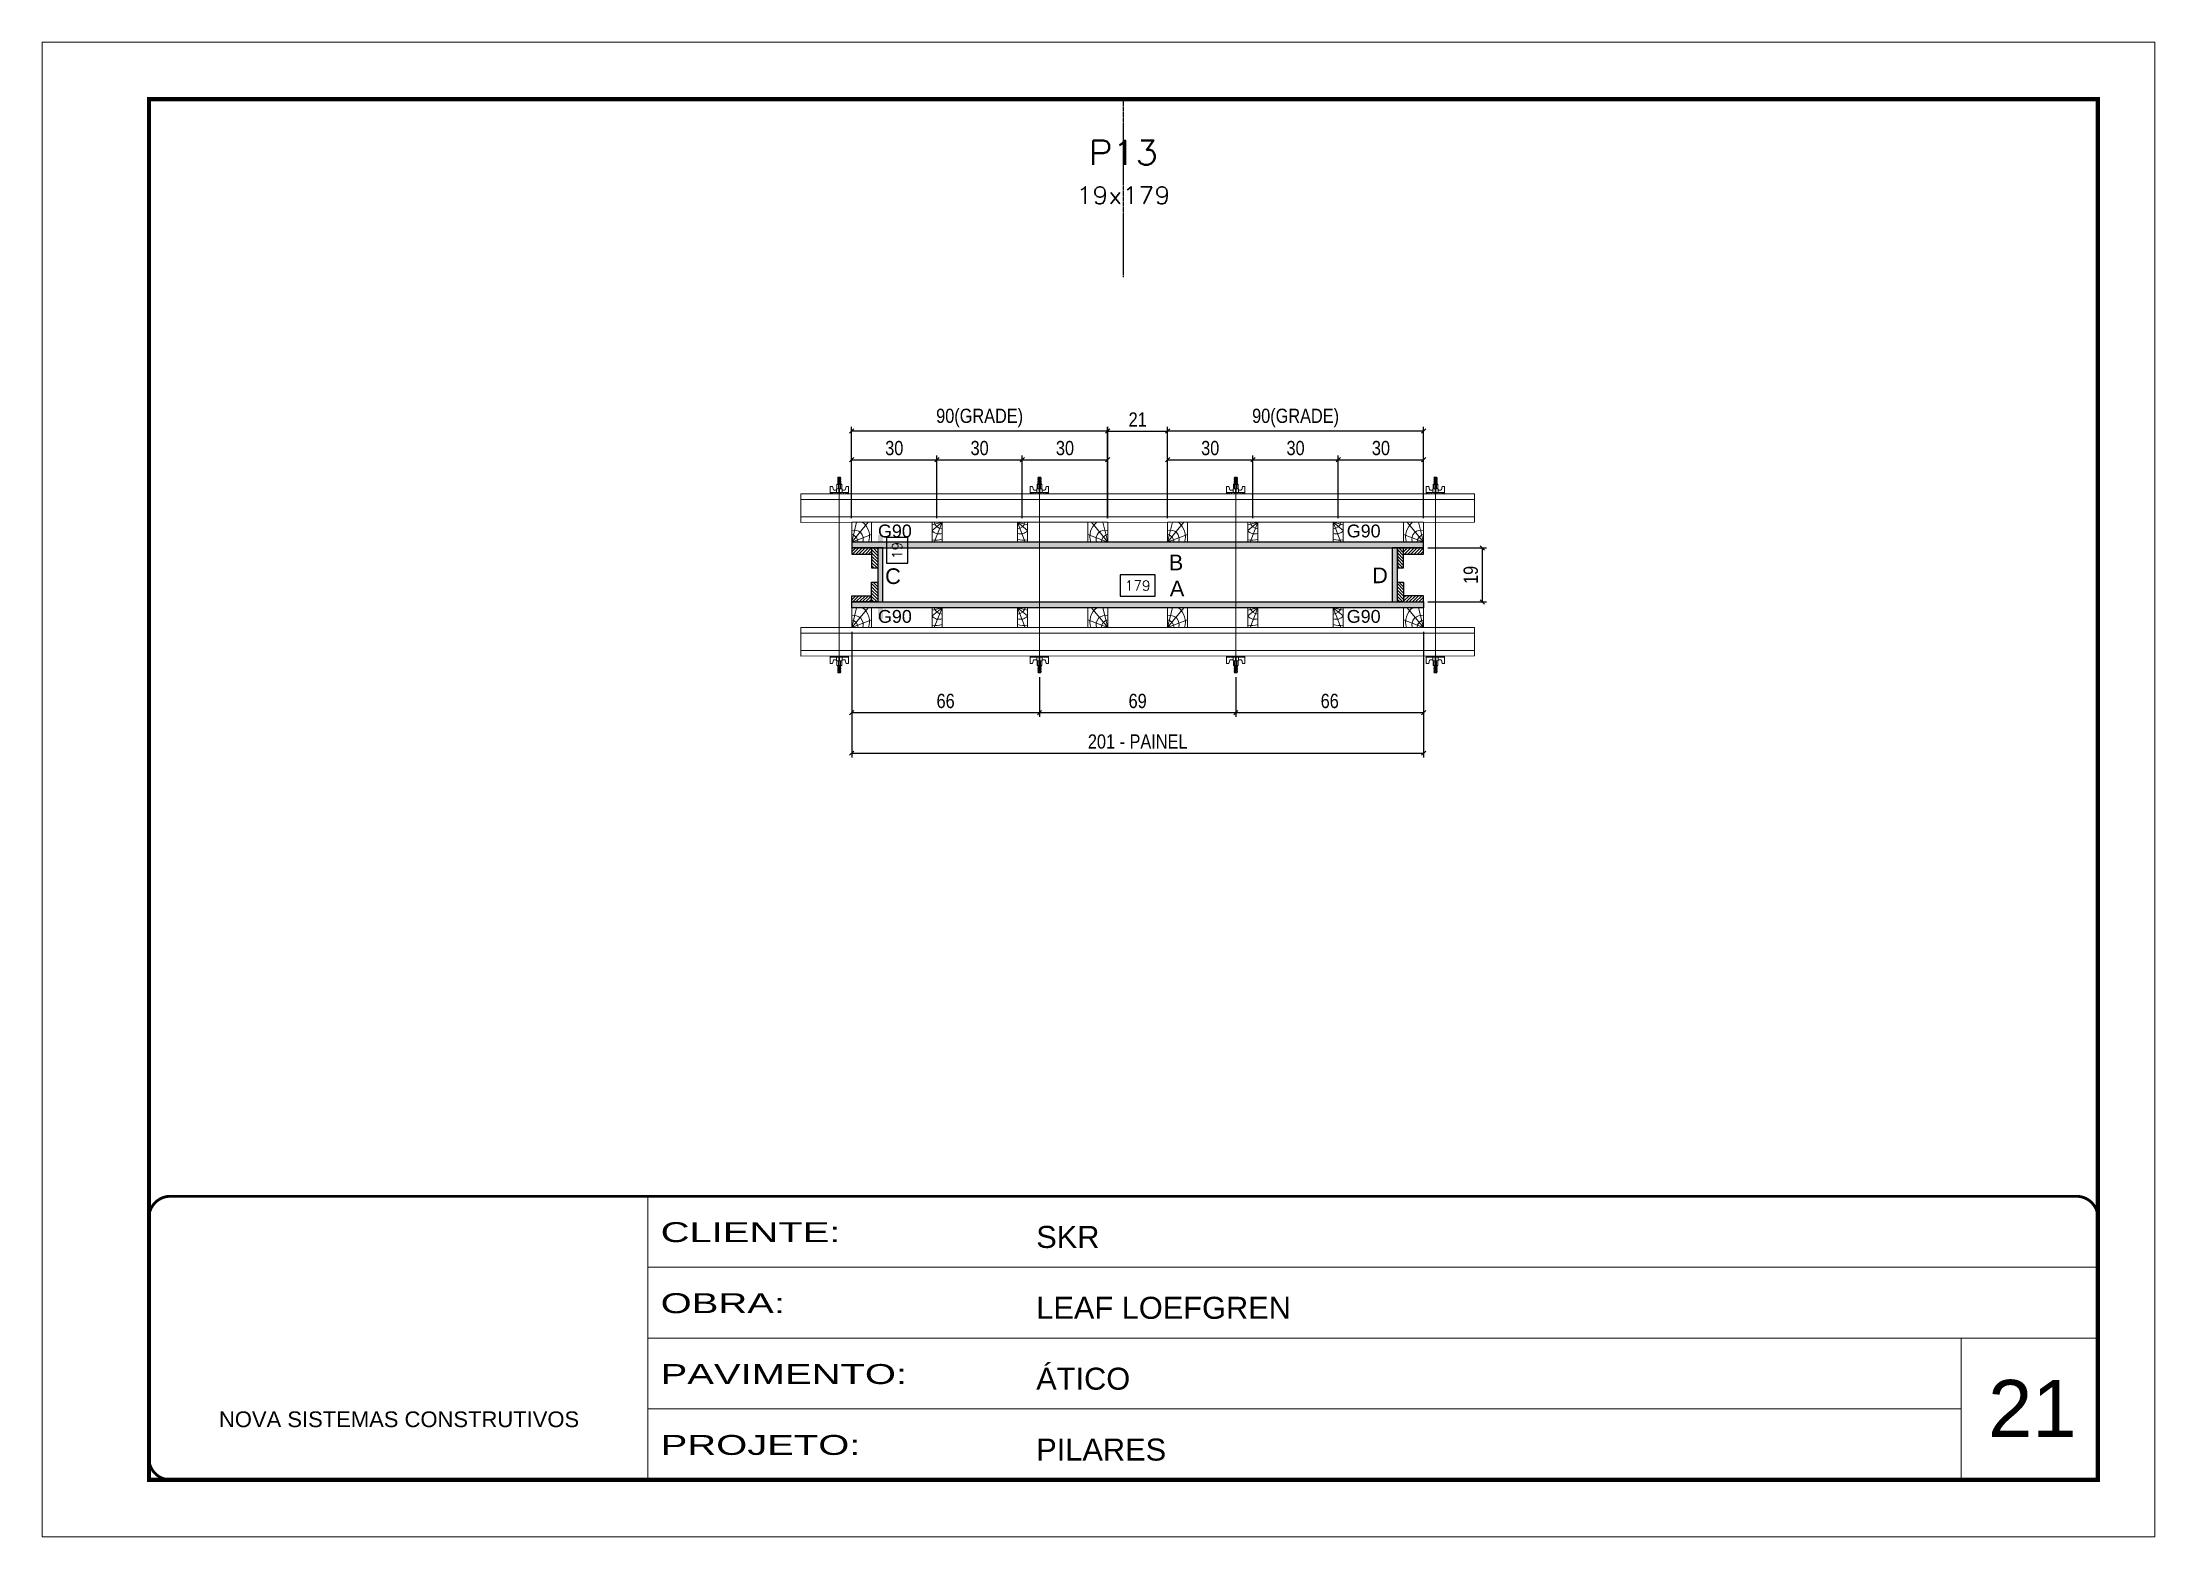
# Model space of a CAD drawing. Extents: x 14400 to 27878, y -21631 to 6985.
# Drawn here: x 14413 to 15898, y 192 to 1242 of the extents above; entities that cross this region are included whole.
import ezdxf
from ezdxf.enums import TextEntityAlignment as Align

# ---------------------------------------------------------------- set-up
doc = ezdxf.new("R2010")
doc.units = 0
for name, pattern in [('CONTINUO', [0]), ('DASHED', [0.75, 0.5, -0.25]), ('HIDDEN', [0.375, 0.25, -0.125])]:
    doc.linetypes.add(name, pattern=pattern)
for name, color, linetype, lineweight in [('CARIMBO', 255, 'Continuous', 9), ('Folhas', 255, 'Continuous', 9), ('Hachura', 251, 'Continuous', 9), ('Madeira', 126, 'Continuous', 18), ('Perfil Metálico', 224, 'Continuous', 18), ('SARRAFO DE PRESSAO', 251, 'DASHED', 9), ('Texto Seção', 7, 'Continuous', 15)]:
    doc.layers.add(name, color=color, linetype=linetype, lineweight=lineweight)
for name, color, linetype in [('CHAPA', 1, 'Continuous'), ('COTA', 241, 'Continuous'), ('MEIO_PONT', 93, 'Continuous'), ('SARRAFO', 251, 'Continuous'), ('Texto de Titulo', 7, 'Continuous'), ('Texto Qtd Sarr', 242, 'Continuous'), ('TEXTO_GERAL', 7, 'Continuous')]:
    doc.layers.add(name, color=color, linetype=linetype)
doc.styles.add('ARIAL', font='arial.ttf')
doc.styles.add('COTA TECNICA 2X', font='techl___.ttf', dxfattribs={"height": 10})
doc.styles.add('ROMANS', font='romans.shx')
doc.styles.add('SANSSERIF', font='sas_____.pfb')
doc.styles.add('Tecnologia', font='')
doc.styles.get('Tecnologia').set_extended_font_data('Forgotten Futurist')
doc.dimstyles.new('SECAO PILAR', dxfattribs={"dimtxt": 10, "dimasz": 3, "dimexe": 3, "dimexo": 3, "dimgap": 3, "dimtad": 1, "dimdec": 1, "dimlfac": 0.5, "dimzin": 12, "dimdsep": 46, "dimtxsty": 'COTA TECNICA 2X', "dimblk1": 'OBLIQUE', "dimblk2": 'OBLIQUE', "dimsah": 1, "dimcen": 0.9, "dimclrd": 256, "dimclre": 256, "dimclrt": 256, "dimadec": 1, "dimazin": 3, "dimtfac": 1, "dimtdec": 1, "dimtmove": 0, "dimatfit": 3, "dimfxl": 1, "dimtolj": 1, "dimtzin": 12, "dimarcsym": 0})
doc.dimstyles.new('SECÇÃO 2', dxfattribs={"dimtxt": 7, "dimasz": 6, "dimexe": 0.18, "dimexo": 2, "dimgap": -4, "dimtad": 3, "dimdec": 1, "dimlfac": 0.5, "dimzin": 12, "dimdsep": 46, "dimtxsty": 'ROMANS', "dimblk": 'ARCHTICK', "dimcen": 0.09, "dimse1": 1, "dimse2": 1, "dimsd1": 1, "dimsd2": 1, "dimclrd": 180, "dimclre": 5, "dimclrt": 1, "dimadec": 0, "dimazin": 3, "dimtfac": 1, "dimtdec": 1, "dimtofl": 0, "dimtmove": 0, "dimatfit": 3, "dimldrblk": 'ARCHTICK', "dimfxl": 1, "dimtolj": 1, "dimtzin": 0, "dimarcsym": 0})
pattern_1 = [(225, (5858.5154, -22042.8167), (1.12253202, -1.12253202), [])]

msp = doc.modelspace()

# ---------------------------------------------------------------- texts
at = {"layer": 'CARIMBO', "style": 'ARIAL'}
msp.add_text('21', height=40, dxfattribs=at).set_placement((15781.328, 261.996))
at = {"layer": 'TEXTO_GERAL', "color": 0, "linetype": 'Continuous', "style": 'SANSSERIF'}
for p in [(15000.967, 898.486), (15330.504, 898.486), (15000.967, 838.486), (15330.504, 838.486)]:
    msp.add_text('G90', height=9, dxfattribs=at).set_placement(p, align=Align.MIDDLE_LEFT)
at = {"layer": 'TEXTO_GERAL', "style": 'ARIAL'}
for s, p in [('B', (15210.459, 876.341)), ('C', (15011.484, 866.736)), ('A', (15211.205, 858.111)), ('D', (15353.827, 867.315))]:
    msp.add_text(s, height=11, dxfattribs=at).set_placement(p, align=Align.MIDDLE_CENTER)

# ---------------------------------------------------------------- blocks, each defined once
blk = doc.blocks.new('9999999999')
at = {"color": 30, "linetype": 'CONTINUO'}
for p, q in [((98564.6, 34230.2), (98564.6, 34429.4)), ((98564.6, 34379.6), (99584, 34379.6)), ((98564.6, 34329.8), (99488, 34329.8)), ((99584, 34329.8), (99488, 34329.8)), ((99488, 34329.8), (99488, 34230.2)), ((98564.6, 34280), (99488, 34280))]:
    blk.add_line(p, q, dxfattribs=at)
at = {"color": 30, "linetype": 'CONTINUO', "const_width": 2}
blk.add_lwpolyline([(99584, 34230.2), (99584, 34414.4, 0.414214), (99569, 34429.4), (98229, 34429.4, 0.414214), (98214, 34414.4), (98214, 34245.2, 0.414214), (98229, 34230.2), (99584, 34230.2)], format="xyb", dxfattribs=at)
at = {"layer": 'Folhas'}
blk.add_lwpolyline([(98139, 34190.2), (99624, 34190.2), (99624, 35240.2), (98139, 35240.2)], close=True, dxfattribs=at)
at = {"layer": 'Folhas', "color": 30, "const_width": 3}
blk.add_lwpolyline([(98214, 34230.2), (99584, 34230.2), (99584, 35200.2), (98214, 35200.2)], close=True, dxfattribs=at)
at = {"color": 7, "linetype": 'Continuous', "ltscale": 5, "style": 'ARIAL'}
for s, height, p in [('SKR', 15.48, (98837.7, 34393.1)), ('LEAF LOEFGREN', 15.483, (98837.7, 34343.3)), ('ÁTICO', 15.48, (98837.7, 34293.5)), ('NOVA SISTEMAS CONSTRUTIVOS', 11.059, (98263.2, 34267.2)), ('PILARES', 15.48, (98837.7, 34243.7))]:
    blk.add_text(s, height=height, dxfattribs=at).set_placement(p)
at = {"layer": 'Folhas', "color": 7, "style": 'Tecnologia', "width": 1.5}
for s, p in [('CLIENTE:', (98573.7, 34397.2)), ('OBRA:', (98573.7, 34347.3)), ('PAVIMENTO:', (98573.7, 34297.5)), ('PROJETO:', (98573.7, 34247.7))]:
    blk.add_text(s, height=14, dxfattribs=at).set_placement(p)
blk = doc.blocks.new('*D1585')
at = {"layer": 'COTA', "color": 180, "lineweight": -2, "transparency": 16777216}
for p, q in [((15021.9, 893.8), (15006.9, 893.8)), ((15006.9, 893.8), (15006.9, 875.8)), ((15021.9, 875.8), (15021.9, 893.8)), ((15006.9, 875.8), (15021.9, 875.8))]:
    blk.add_line(p, q, dxfattribs=at)
at = {"layer": 'Defpoints', "color": 0, "transparency": 16777216}
for p in [(15021.8, 886.6), (15021.8, 848.6), (15025.9, 848.6)]:
    blk.add_point(p, dxfattribs=at)
at = {"layer": 'COTA', "color": 1, "transparency": 16777216, "insert": (15014.4, 884.8), "char_height": 7, "attachment_point": 5, "rotation": 90, "style": 'ROMANS'}
blk.add_mtext('\\A1;19', dxfattribs=at)
blk = doc.blocks.new('_ArchTick')
at = {"color": 0, "linetype": 'ByBlock', "const_width": 0.15}
blk.add_lwpolyline([(-0.5, -0.5), (0.5, 0.5)], dxfattribs=at)
blk = doc.blocks.new('*D1586')
at = {"layer": 'COTA', "color": 180, "lineweight": -2, "transparency": 16777216}
for p, q in [((15195.8, 867.6), (15171.1, 867.6)), ((15171.1, 867.6), (15171.1, 852.6)), ((15195.8, 852.6), (15195.8, 867.6)), ((15171.1, 852.6), (15195.8, 852.6))]:
    blk.add_line(p, q, dxfattribs=at)
at = {"layer": 'Defpoints', "color": 0, "transparency": 16777216}
for p in [(15004.5, 848.6), (15362.5, 848.6), (15362.5, 848.6)]:
    blk.add_point(p, dxfattribs=at)
at = {"layer": 'COTA', "color": 1, "transparency": 16777216, "insert": (15183.5, 860.1), "char_height": 7, "attachment_point": 5, "style": 'ROMANS'}
blk.add_mtext('\\A1;179', dxfattribs=at)
blk = doc.blocks.new('_Oblique')
at = {"color": 0, "linetype": 'ByBlock', "lineweight": -2}
blk.add_line((-0.5, -0.5), (0.5, 0.5), dxfattribs=at)
blk = doc.blocks.new('*D1587')
at = {"layer": 'COTA', "lineweight": -2, "transparency": 16777216}
for p, q in [((14982.5, 827.6), (14982.5, 739.4)), ((15384.5, 827.6), (15384.5, 739.4)), ((14982.5, 742.4), (15384.5, 742.4))]:
    blk.add_line(p, q, dxfattribs=at)
at = {"layer": 'Defpoints', "color": 0, "transparency": 16777216}
for p in [(14982.5, 830.6), (15384.5, 830.6), (15384.5, 742.4)]:
    blk.add_point(p, dxfattribs=at)
at = {"layer": 'COTA', "lineweight": -2, "transparency": 16777216, "xscale": 3, "yscale": 3, "zscale": 3, "rotation": 180}
blk.add_blockref('_Oblique', (14982.5, 742.4), dxfattribs=at)
at = {"layer": 'COTA', "lineweight": -2, "transparency": 16777216, "xscale": 3, "yscale": 3, "zscale": 3}
blk.add_blockref('_Oblique', (15384.5, 742.4), dxfattribs=at)
at = {"layer": 'COTA', "transparency": 16777216, "insert": (15183.5, 750.5), "char_height": 10, "attachment_point": 5, "style": 'COTA TECNICA 2X'}
blk.add_mtext('\\A1;201 - PAINEL', dxfattribs=at)
blk = doc.blocks.new('*D1588')
at = {"layer": 'COTA', "lineweight": -2, "transparency": 16777216}
for p, q in [((14982.5, 827.6), (14982.5, 767.9)), ((15114.5, 795.8), (15114.5, 767.9)), ((14982.5, 770.9), (15114.5, 770.9))]:
    blk.add_line(p, q, dxfattribs=at)
at = {"layer": 'Defpoints', "color": 0, "transparency": 16777216}
for p in [(14982.5, 830.6), (15114.5, 798.8), (15114.5, 770.9)]:
    blk.add_point(p, dxfattribs=at)
at = {"layer": 'COTA', "lineweight": -2, "transparency": 16777216, "xscale": 3, "yscale": 3, "zscale": 3, "rotation": 180}
blk.add_blockref('_Oblique', (14982.5, 770.9), dxfattribs=at)
at = {"layer": 'COTA', "lineweight": -2, "transparency": 16777216, "xscale": 3, "yscale": 3, "zscale": 3}
blk.add_blockref('_Oblique', (15114.5, 770.9), dxfattribs=at)
at = {"layer": 'COTA', "transparency": 16777216, "insert": (15048.5, 779), "char_height": 10, "attachment_point": 5, "style": 'COTA TECNICA 2X'}
blk.add_mtext('\\A1;66', dxfattribs=at)
blk = doc.blocks.new('*D1589')
at = {"layer": 'COTA', "lineweight": -2, "transparency": 16777216}
for p, q in [((15384.5, 827.6), (15384.5, 767.9)), ((15252.5, 795.8), (15252.5, 767.9)), ((15252.5, 770.9), (15384.5, 770.9))]:
    blk.add_line(p, q, dxfattribs=at)
at = {"layer": 'Defpoints', "color": 0, "transparency": 16777216}
for p in [(15384.5, 830.6), (15252.5, 798.8), (15384.5, 770.9)]:
    blk.add_point(p, dxfattribs=at)
at = {"layer": 'COTA', "lineweight": -2, "transparency": 16777216, "xscale": 3, "yscale": 3, "zscale": 3, "rotation": 180}
blk.add_blockref('_Oblique', (15252.5, 770.9), dxfattribs=at)
at = {"layer": 'COTA', "lineweight": -2, "transparency": 16777216, "xscale": 3, "yscale": 3, "zscale": 3}
blk.add_blockref('_Oblique', (15384.5, 770.9), dxfattribs=at)
at = {"layer": 'COTA', "transparency": 16777216, "insert": (15318.5, 779), "char_height": 10, "attachment_point": 5, "style": 'COTA TECNICA 2X'}
blk.add_mtext('\\A1;66', dxfattribs=at)
blk = doc.blocks.new('C')
at = {"layer": 'Hachura', "color": 0}
for p, q in [((0, 3.22), (0, -3.22)), ((0.45, 3.22), (0, 3.22)), ((0.46, 3.16), (0, 3.16)), ((0.46, 3.05), (0, 3.05)), ((0.46, 2.88), (0, 2.88)), ((0, 2.75), (0, -1.16)), ((0.46, 2.65), (0, 2.65)), ((0.46, 2.23), (0, 2.23)), ((0.46, 1.51), (0, 1.51)), ((0.39, 0.49), (0.17, 0.49)), ((0.45, -3.23), (0.45, 3.22)), ((0.45, 3.22), (2.58, 3.22)), ((1.74, 0.97), (0.45, 0.97)), ((1.45, 0.1), (0.45, 0.1)), ((1.35, 1.94), (1.35, 0.96)), ((2.58, 2.39), (1.47, 2.09)), ((1.74, -0.97), (1.74, 0.97)), ((1.74, 0.97), (1.74, 0.84)), ((1.74, 0.97), (1.74, 0.84)), ((1.74, 0.84), (3.35, 0.84)), ((3.35, 0.45), (1.74, 0.45)), ((2.58, 3.22), (2.58, 2.39)), ((3.32, 0.84), (3.32, -0.84)), ((3.35, 0.84), (3.35, -0.84)), ((3.68, 0.45), (3.35, 0.45)), ((3.84, -0.52), (3.35, 0.45)), ((3.35, 0.06), (3.67, -0.57)), ((3.68, 0.45), (4.16, -0.52)), ((3.72, 0.5), (4.25, -0.57)), ((4.37, -0.55), (3.83, 0.53)), ((4.15, 0.45), (3.93, 0.45)), ((4.42, -0.52), (3.93, 0.45)), ((4.15, 0.45), (4.26, 0.45)), ((4.26, 0.45), (4.74, -0.52)), ((4.3, 0.5), (4.83, -0.57)), ((4.95, -0.55), (4.41, 0.53)), ((4.51, 0.45), (4.84, 0.45)), ((5, -0.52), (4.51, 0.45)), ((4.84, 0.45), (5.32, -0.52)), ((4.88, 0.5), (5.41, -0.57)), ((5.53, -0.55), (4.99, 0.53)), ((5.58, -0.52), (5.09, 0.45)), ((5.42, 0.45), (5.09, 0.45)), ((5.58, -0.52), (5.09, 0.45)), ((5.42, 0.45), (5.74, -0.19)), ((5.46, 0.5), (5.74, -0.07)), ((5.74, 0.19), (5.57, 0.53)), ((5.74, 0.32), (5.68, 0.45)), ((5.68, 0.45), (5.74, 0.45)), ((5.74, 0.45), (5.9, 0.29)), ((5.74, 0.45), (5.74, -0.52)), ((5.9, -0.36), (5.9, 0.29)), ((0.45, 0), (0, 0)), ((0.46, -1.52), (0, -1.52)), ((0.46, -2.23), (0, -2.23)), ((0.46, -2.65), (0, -2.65)), ((0.46, -2.88), (0, -2.88)), ((0.46, -3.05), (0, -3.05)), ((0.46, -3.16), (0, -3.16)), ((0, -3.22), (2.57, -3.22)), ((0.08, -0.48), (0.29, -0.48)), ((0.29, -0.48), (0.4, -0.48)), ((0.45, 0), (0.45, -0.97)), ((0.45, -0.16), (1.45, -0.16)), ((0.45, -0.65), (0.45, -0.32)), ((0.45, -3.23), (0.45, -0.65)), ((0.45, -0.97), (1.74, -0.97)), ((1.35, -1.94), (1.35, -0.97)), ((2.58, -2.39), (1.47, -2.1)), ((3.35, -0.32), (1.74, -0.32)), ((3.35, -0.84), (1.74, -0.84)), ((2.58, -3.23), (2.58, -2.39)), ((3.35, -0.07), (3.58, -0.52)), ((3.35, -0.52), (3.58, -0.52)), ((3.84, -0.52), (4.16, -0.52)), ((4.42, -0.52), (4.74, -0.52)), ((4.63, -0.52), (4.74, -0.52)), ((5, -0.52), (5.32, -0.52)), ((5.58, -0.52), (5.74, -0.52)), ((5.74, -0.52), (5.9, -0.36)), ((5.74, -0.52), (5.74, -0.52))]:
    blk.add_line(p, q, dxfattribs=at)
for centre, radius, start, end in [((1.52, 1.94), 0.161, 104.74356, 180), ((1.44, -0.03), 0.129, 272.69497, 87.30503), ((3.81, 0.39), 0.143, 25.56881, 154.43119), ((4.39, 0.39), 0.143, 25.56881, 154.43119), ((4.97, 0.39), 0.143, 25.56881, 154.43119), ((5.55, 0.39), 0.143, 25.56881, 154.43119), ((0.17, -0.37), 0.174, 221.74404, 317.85924), ((1.52, -1.94), 0.161, 180, 255.25644), ((3.71, -0.4), 0.174, 222.14076, 318.25596), ((4.29, -0.4), 0.174, 222.14076, 318.25596), ((4.87, -0.4), 0.174, 222.14076, 318.25596), ((5.45, -0.4), 0.174, 222.14076, 318.25596), ((5.61, -0.4), 0.174, 317.85924, 318.25596)]:
    blk.add_arc(centre, radius, start, end, dxfattribs=at)
blk = doc.blocks.new('*D1590')
at = {"layer": 'COTA', "lineweight": -2, "transparency": 16777216}
for p, q in [((15114.5, 795.8), (15114.5, 767.9)), ((15252.5, 795.8), (15252.5, 767.9)), ((15114.5, 770.9), (15252.5, 770.9))]:
    blk.add_line(p, q, dxfattribs=at)
at = {"layer": 'Defpoints', "color": 0, "transparency": 16777216}
for p in [(15114.5, 798.8), (15252.5, 798.8), (15252.5, 770.9)]:
    blk.add_point(p, dxfattribs=at)
at = {"layer": 'COTA', "lineweight": -2, "transparency": 16777216, "xscale": 3, "yscale": 3, "zscale": 3, "rotation": 180}
blk.add_blockref('_Oblique', (15114.5, 770.9), dxfattribs=at)
at = {"layer": 'COTA', "lineweight": -2, "transparency": 16777216, "xscale": 3, "yscale": 3, "zscale": 3}
blk.add_blockref('_Oblique', (15252.5, 770.9), dxfattribs=at)
at = {"layer": 'COTA', "transparency": 16777216, "insert": (15183.5, 779), "char_height": 10, "attachment_point": 5, "style": 'COTA TECNICA 2X'}
blk.add_mtext('\\A1;69', dxfattribs=at)
blk = doc.blocks.new('*D1591')
at = {"layer": 'COTA', "lineweight": -2, "transparency": 16777216}
for p, q in [((15204.5, 907.6), (15204.5, 951.5)), ((15264.5, 907.6), (15264.5, 951.5)), ((15204.5, 948.5), (15264.5, 948.5))]:
    blk.add_line(p, q, dxfattribs=at)
at = {"layer": 'Defpoints', "color": 0, "transparency": 16777216}
for p in [(15264.5, 948.5), (15204.5, 904.6), (15264.5, 904.6)]:
    blk.add_point(p, dxfattribs=at)
at = {"layer": 'COTA', "lineweight": -2, "transparency": 16777216, "xscale": 3, "yscale": 3, "zscale": 3, "rotation": 180}
blk.add_blockref('_Oblique', (15204.5, 948.5), dxfattribs=at)
at = {"layer": 'COTA', "lineweight": -2, "transparency": 16777216, "xscale": 3, "yscale": 3, "zscale": 3}
blk.add_blockref('_Oblique', (15264.5, 948.5), dxfattribs=at)
at = {"layer": 'COTA', "transparency": 16777216, "insert": (15234.5, 956.7), "char_height": 10, "attachment_point": 5, "style": 'COTA TECNICA 2X'}
blk.add_mtext('\\A1;30', dxfattribs=at)
blk = doc.blocks.new('*D1592')
at = {"layer": 'COTA', "lineweight": -2, "transparency": 16777216}
for p, q in [((15264.5, 907.6), (15264.5, 951.5)), ((15324.5, 907.6), (15324.5, 951.5)), ((15264.5, 948.5), (15324.5, 948.5))]:
    blk.add_line(p, q, dxfattribs=at)
at = {"layer": 'Defpoints', "color": 0, "transparency": 16777216}
for p in [(15324.5, 948.5), (15264.5, 904.6), (15324.5, 904.6)]:
    blk.add_point(p, dxfattribs=at)
at = {"layer": 'COTA', "lineweight": -2, "transparency": 16777216, "xscale": 3, "yscale": 3, "zscale": 3, "rotation": 180}
blk.add_blockref('_Oblique', (15264.5, 948.5), dxfattribs=at)
at = {"layer": 'COTA', "lineweight": -2, "transparency": 16777216, "xscale": 3, "yscale": 3, "zscale": 3}
blk.add_blockref('_Oblique', (15324.5, 948.5), dxfattribs=at)
at = {"layer": 'COTA', "transparency": 16777216, "insert": (15294.5, 956.7), "char_height": 10, "attachment_point": 5, "style": 'COTA TECNICA 2X'}
blk.add_mtext('\\A1;30', dxfattribs=at)
blk = doc.blocks.new('*D1593')
at = {"layer": 'COTA', "lineweight": -2, "transparency": 16777216}
for p, q in [((15324.5, 907.6), (15324.5, 951.5)), ((15384.5, 907.6), (15384.5, 951.5)), ((15324.5, 948.5), (15384.5, 948.5))]:
    blk.add_line(p, q, dxfattribs=at)
at = {"layer": 'Defpoints', "color": 0, "transparency": 16777216}
for p in [(15384.5, 948.5), (15324.5, 904.6), (15384.5, 904.6)]:
    blk.add_point(p, dxfattribs=at)
at = {"layer": 'COTA', "lineweight": -2, "transparency": 16777216, "xscale": 3, "yscale": 3, "zscale": 3, "rotation": 180}
blk.add_blockref('_Oblique', (15324.5, 948.5), dxfattribs=at)
at = {"layer": 'COTA', "lineweight": -2, "transparency": 16777216, "xscale": 3, "yscale": 3, "zscale": 3}
blk.add_blockref('_Oblique', (15384.5, 948.5), dxfattribs=at)
at = {"layer": 'COTA', "transparency": 16777216, "insert": (15354.5, 956.7), "char_height": 10, "attachment_point": 5, "style": 'COTA TECNICA 2X'}
blk.add_mtext('\\A1;30', dxfattribs=at)
blk = doc.blocks.new('*D1594')
at = {"layer": 'COTA', "lineweight": -2, "transparency": 16777216}
for p, q in [((15204.5, 907.6), (15204.5, 971.7)), ((15384.5, 968.7), (15204.5, 968.7)), ((15384.5, 907.6), (15384.5, 971.7))]:
    blk.add_line(p, q, dxfattribs=at)
at = {"layer": 'Defpoints', "color": 0, "transparency": 16777216}
for p in [(15204.5, 968.7), (15204.5, 904.6), (15384.5, 904.6)]:
    blk.add_point(p, dxfattribs=at)
at = {"layer": 'COTA', "lineweight": -2, "transparency": 16777216, "xscale": 3, "yscale": 3, "zscale": 3, "rotation": 180}
blk.add_blockref('_Oblique', (15204.5, 968.7), dxfattribs=at)
at = {"layer": 'COTA', "lineweight": -2, "transparency": 16777216, "xscale": 3, "yscale": 3, "zscale": 3}
blk.add_blockref('_Oblique', (15384.5, 968.7), dxfattribs=at)
at = {"layer": 'COTA', "transparency": 16777216, "insert": (15294.5, 977.9), "char_height": 10, "attachment_point": 5, "style": 'COTA TECNICA 2X'}
blk.add_mtext('\\A1;90(GRADE)', dxfattribs=at)
blk = doc.blocks.new('*D1595')
at = {"layer": 'COTA', "lineweight": -2, "transparency": 16777216}
for p, q in [((15387.5, 886.6), (15428.8, 886.6)), ((15425.8, 848.6), (15425.8, 886.6)), ((15387.5, 848.6), (15428.8, 848.6))]:
    blk.add_line(p, q, dxfattribs=at)
at = {"layer": 'Defpoints', "color": 0, "transparency": 16777216}
for p in [(15384.5, 886.6), (15425.8, 886.6), (15384.5, 848.6)]:
    blk.add_point(p, dxfattribs=at)
at = {"layer": 'COTA', "lineweight": -2, "transparency": 16777216, "xscale": 3, "yscale": 3, "zscale": 3}
for p, rotation in [((15425.8, 886.6), 90), ((15425.8, 848.6), 270)]:
    blk.add_blockref('_Oblique', p, dxfattribs=dict(at, rotation=rotation))
at = {"layer": 'COTA', "transparency": 16777216, "insert": (15417.7, 867.6), "char_height": 10, "attachment_point": 5, "rotation": 90, "style": 'COTA TECNICA 2X'}
blk.add_mtext('\\A1;19', dxfattribs=at)
blk = doc.blocks.new('PONTALETE')
at = {"layer": 'Madeira'}
for q in [(2.71, 7), (7, 5.76), (7, 1.74)]:
    blk.add_line((0, 0), q, dxfattribs=at)
blk.add_lwpolyline([(0, 0), (7, 0), (7, 7), (0, 7)], close=True, dxfattribs=at)
for centre, radius, start, end in [((2.04, 0.06), 6.23, 37.28179, 109.09128), ((1.09, 0.9), 3.19, 343.60304, 109.98471), ((-0.21, -0.78), 3.09, 14.63219, 86.0383)]:
    blk.add_arc(centre, radius, start, end, dxfattribs=at)
blk = doc.blocks.new('MEIO PONTALETE')
at = {"layer": 'Madeira'}
for q in [(2.71, 7), (3.5, 2.88), (3.5, 0.87)]:
    blk.add_line((0, 0), q, dxfattribs=at)
blk.add_lwpolyline([(0, 0), (3.5, 0), (3.5, 7), (0, 7)], close=True, dxfattribs=at)
for centre, radius, start, end in [((2.04, 0.06), 6.23, 76.44987, 109.09128), ((1.09, 0.9), 3.19, 40.90626, 109.98471), ((-0.21, -0.78), 3.09, 14.63219, 86.0383)]:
    blk.add_arc(centre, radius, start, end, dxfattribs=at)
blk = doc.blocks.new('*D1596')
at = {"layer": 'COTA', "lineweight": -2, "transparency": 16777216}
for p, q in [((14982.4, 907.6), (14982.4, 951.5)), ((15042.4, 907.6), (15042.4, 951.5)), ((14982.4, 948.5), (15042.4, 948.5))]:
    blk.add_line(p, q, dxfattribs=at)
at = {"layer": 'Defpoints', "color": 0, "transparency": 16777216}
for p in [(15042.4, 948.5), (14982.4, 904.6), (15042.4, 904.6)]:
    blk.add_point(p, dxfattribs=at)
at = {"layer": 'COTA', "lineweight": -2, "transparency": 16777216, "xscale": 3, "yscale": 3, "zscale": 3, "rotation": 180}
blk.add_blockref('_Oblique', (14982.4, 948.5), dxfattribs=at)
at = {"layer": 'COTA', "lineweight": -2, "transparency": 16777216, "xscale": 3, "yscale": 3, "zscale": 3}
blk.add_blockref('_Oblique', (15042.4, 948.5), dxfattribs=at)
at = {"layer": 'COTA', "transparency": 16777216, "insert": (15012.4, 956.7), "char_height": 10, "attachment_point": 5, "style": 'COTA TECNICA 2X'}
blk.add_mtext('\\A1;30', dxfattribs=at)
blk = doc.blocks.new('*D1597')
at = {"layer": 'COTA', "lineweight": -2, "transparency": 16777216}
for p, q in [((15042.4, 907.6), (15042.4, 951.5)), ((15102.4, 907.6), (15102.4, 951.5)), ((15042.4, 948.5), (15102.4, 948.5))]:
    blk.add_line(p, q, dxfattribs=at)
at = {"layer": 'Defpoints', "color": 0, "transparency": 16777216}
for p in [(15102.4, 948.5), (15042.4, 904.6), (15102.4, 904.6)]:
    blk.add_point(p, dxfattribs=at)
at = {"layer": 'COTA', "lineweight": -2, "transparency": 16777216, "xscale": 3, "yscale": 3, "zscale": 3, "rotation": 180}
blk.add_blockref('_Oblique', (15042.4, 948.5), dxfattribs=at)
at = {"layer": 'COTA', "lineweight": -2, "transparency": 16777216, "xscale": 3, "yscale": 3, "zscale": 3}
blk.add_blockref('_Oblique', (15102.4, 948.5), dxfattribs=at)
at = {"layer": 'COTA', "transparency": 16777216, "insert": (15072.4, 956.7), "char_height": 10, "attachment_point": 5, "style": 'COTA TECNICA 2X'}
blk.add_mtext('\\A1;30', dxfattribs=at)
blk = doc.blocks.new('*D1598')
at = {"layer": 'COTA', "lineweight": -2, "transparency": 16777216}
for p, q in [((15102.4, 907.6), (15102.4, 951.5)), ((15162.4, 907.6), (15162.4, 951.5)), ((15102.4, 948.5), (15162.4, 948.5))]:
    blk.add_line(p, q, dxfattribs=at)
at = {"layer": 'Defpoints', "color": 0, "transparency": 16777216}
for p in [(15162.4, 948.5), (15102.4, 904.6), (15162.4, 904.6)]:
    blk.add_point(p, dxfattribs=at)
at = {"layer": 'COTA', "lineweight": -2, "transparency": 16777216, "xscale": 3, "yscale": 3, "zscale": 3, "rotation": 180}
blk.add_blockref('_Oblique', (15102.4, 948.5), dxfattribs=at)
at = {"layer": 'COTA', "lineweight": -2, "transparency": 16777216, "xscale": 3, "yscale": 3, "zscale": 3}
blk.add_blockref('_Oblique', (15162.4, 948.5), dxfattribs=at)
at = {"layer": 'COTA', "transparency": 16777216, "insert": (15132.4, 956.7), "char_height": 10, "attachment_point": 5, "style": 'COTA TECNICA 2X'}
blk.add_mtext('\\A1;30', dxfattribs=at)
blk = doc.blocks.new('*D1599')
at = {"layer": 'COTA', "lineweight": -2, "transparency": 16777216}
for p, q in [((14982.4, 907.6), (14982.4, 971.7)), ((15162.4, 968.7), (14982.4, 968.7)), ((15162.4, 907.6), (15162.4, 971.7))]:
    blk.add_line(p, q, dxfattribs=at)
at = {"layer": 'Defpoints', "color": 0, "transparency": 16777216}
for p in [(14982.4, 968.7), (14982.4, 904.6), (15162.4, 904.6)]:
    blk.add_point(p, dxfattribs=at)
at = {"layer": 'COTA', "lineweight": -2, "transparency": 16777216, "xscale": 3, "yscale": 3, "zscale": 3, "rotation": 180}
blk.add_blockref('_Oblique', (14982.4, 968.7), dxfattribs=at)
at = {"layer": 'COTA', "lineweight": -2, "transparency": 16777216, "xscale": 3, "yscale": 3, "zscale": 3}
blk.add_blockref('_Oblique', (15162.4, 968.7), dxfattribs=at)
at = {"layer": 'COTA', "transparency": 16777216, "insert": (15072.4, 977.9), "char_height": 10, "attachment_point": 5, "style": 'COTA TECNICA 2X'}
blk.add_mtext('\\A1;90(GRADE)', dxfattribs=at)
blk = doc.blocks.new('*D1600')
at = {"layer": 'COTA', "lineweight": -2, "transparency": 16777216}
for p, q in [((15162.5, 907.6), (15162.5, 971.7)), ((15162.5, 968.7), (15204.5, 968.7)), ((15204.5, 907.6), (15204.5, 971.7))]:
    blk.add_line(p, q, dxfattribs=at)
at = {"layer": 'Defpoints', "color": 0, "transparency": 16777216}
for p in [(15204.5, 968.7), (15162.5, 904.6), (15204.5, 904.6)]:
    blk.add_point(p, dxfattribs=at)
at = {"layer": 'COTA', "lineweight": -2, "transparency": 16777216, "xscale": 3, "yscale": 3, "zscale": 3, "rotation": 180}
blk.add_blockref('_Oblique', (15162.5, 968.7), dxfattribs=at)
at = {"layer": 'COTA', "lineweight": -2, "transparency": 16777216, "xscale": 3, "yscale": 3, "zscale": 3}
blk.add_blockref('_Oblique', (15204.5, 968.7), dxfattribs=at)
at = {"layer": 'COTA', "transparency": 16777216, "insert": (15183.5, 976.8), "char_height": 10, "attachment_point": 5, "style": 'COTA TECNICA 2X'}
blk.add_mtext('\\A1;21', dxfattribs=at)
blk = doc.blocks.new('titulo1')
at = {"layer": 'Defpoints', "color": 252, "linetype": 'HIDDEN', "ltscale": 2}
blk.add_line((0, 0), (0, 125), dxfattribs=at)
at = {"layer": 'Defpoints', "style": 'ROMANS', "oblique": 15}
blk.add_attdef('FOLHA', text='', height=10, dxfattribs=at).set_placement((0, 15.6), align=Align.MIDDLE_CENTER)
at = {"layer": 'Texto Qtd Sarr', "color": 3, "style": 'ROMANS', "oblique": 15}
for tag, height, p in [('TITULO', 17, (0, 71.4)), ('SEÇÃO', 12, (0, 41.5))]:
    blk.add_attdef(tag, text='', height=height, dxfattribs=at).set_placement(p, align=Align.MIDDLE_CENTER)

# ---------------------------------------------------------------- dimensions: what is measured, and where the dimension line sits
at = {"layer": 'COTA'}
for base, p1, p2, text, picture, middle in [((14982.446, 968.714), (15162.443, 904.587), (14982.446, 904.591), '<>(GRADE)', '*D1599', (15072.445, 977.934)), ((15204.467, 968.714), (15384.464, 904.588), (15204.467, 904.591), '<>(GRADE)', '*D1594', (15294.466, 977.934)), ((15384.467, 742.43), (14982.467, 830.601), (15384.467, 830.641), '<> - PAINEL', '*D1587', (15183.467, 750.533))]:
    dim = msp.add_linear_dim(base=base, p1=p1, p2=p2, text=text, dimstyle='SECAO PILAR', dxfattribs=at)
    dim.commit()
    dim.dimension.update_dxf_attribs({"geometry": picture, "text_midpoint": middle})
for base, p1, p2, picture, middle in [((15204.467, 968.713), (15162.467, 904.56), (15204.467, 904.56), '*D1600', (15183.467, 976.771)), ((15042.446, 948.518), (14982.446, 904.591), (15042.446, 904.591), '*D1596', (15012.446, 956.738)), ((15102.446, 948.518), (15042.446, 904.591), (15102.446, 904.591), '*D1597', (15072.446, 956.738)), ((15162.446, 948.518), (15102.446, 904.591), (15162.446, 904.587), '*D1598', (15132.446, 956.738)), ((15264.467, 948.518), (15204.467, 904.591), (15264.467, 904.591), '*D1591', (15234.467, 956.738)), ((15324.467, 948.518), (15264.467, 904.591), (15324.467, 904.591), '*D1592', (15294.467, 956.738)), ((15384.467, 948.518), (15324.467, 904.591), (15384.467, 904.587), '*D1593', (15354.467, 956.738)), ((15114.535, 770.854), (14982.467, 830.591), (15114.535, 798.821), '*D1588', (15048.501, 778.956)), ((15384.467, 770.854), (15252.535, 798.821), (15384.467, 830.591), '*D1589', (15318.501, 778.956)), ((15252.535, 770.854), (15114.535, 798.821), (15252.535, 798.821), '*D1590', (15183.535, 778.986))]:
    dim = msp.add_linear_dim(base=base, p1=p1, p2=p2, dimstyle='SECAO PILAR', dxfattribs=at)
    dim.commit()
    dim.dimension.update_dxf_attribs({"geometry": picture, "text_midpoint": middle})
dim = msp.add_linear_dim(base=(15025.882, 848.591), p1=(15021.787, 886.591), p2=(15021.787, 848.591), angle=270, dimstyle='SECÇÃO 2', dxfattribs=at)
dim.commit()
dim.dimension.update_dxf_attribs({"geometry": '*D1585', "text_midpoint": (15025.882, 884.796), "dimtype": 160})
dim = msp.add_linear_dim(base=(15425.768, 886.591), p1=(15384.467, 848.591), p2=(15384.47, 886.591), angle=90, dimstyle='SECAO PILAR', dxfattribs=at)
dim.commit()
dim.dimension.update_dxf_attribs({"geometry": '*D1595', "text_midpoint": (15417.68, 867.591)})
dim = msp.add_linear_dim(base=(15362.467, 848.591), p1=(15004.467, 848.591), p2=(15362.467, 848.591), dimstyle='SECÇÃO 2', dxfattribs=at)
dim.commit()
dim.dimension.update_dxf_attribs({"geometry": '*D1586', "text_midpoint": (15183.467, 848.591), "dimtype": 160})

# ---------------------------------------------------------------- hatches: boundary and pattern name
at = {"layer": 'Hachura'}
h = msp.add_hatch(color=256, dxfattribs=at)
h.dxf.hatch_style = 1
h.paths.add_polyline_path([(15000.867, 836.591), (15004.467, 836.591), (15004.467, 895.591), (15000.867, 895.591)])
h = msp.add_hatch(color=256, dxfattribs=at)
h.dxf.hatch_style = 1
h.paths.add_polyline_path([(15384.467, 886.591), (15384.467, 890.591), (14982.467, 890.591), (14982.467, 886.591)])
h = msp.add_hatch(dxfattribs=at)
h.set_pattern_fill('ANSI31', color=256, scale=0.5, angle=180, style=0)
h.set_pattern_definition(pattern_1)
h.paths.add_polyline_path([(14996.467, 886.591), (14996.467, 882.191), (14982.467, 882.191), (14982.467, 886.591)])
h = msp.add_hatch(dxfattribs=at)
h.set_pattern_fill('ANSI31', color=256, scale=0.5, angle=270, style=0)
h.set_pattern_definition([(315, (37892.2754, -8616.3604), (1.12253202, 1.12253202), [])])
h.paths.add_polyline_path([(15000.867, 872.591), (14996.467, 872.591), (14996.467, 886.591), (15000.867, 886.591)])
h = msp.add_hatch(color=256, dxfattribs=at)
h.dxf.hatch_style = 1
h.paths.add_polyline_path([(15362.467, 848.591), (15366.067, 848.591), (15366.067, 886.591), (15362.467, 886.591)])
h = msp.add_hatch(dxfattribs=at)
h.set_pattern_fill('ANSI31', color=256, scale=0.5, angle=270, style=0)
h.set_pattern_definition([(315, (38261.8754, -8616.3604), (1.12253202, 1.12253202), [])])
h.paths.add_polyline_path([(15370.467, 872.591), (15366.067, 872.591), (15366.067, 886.591), (15370.467, 886.591)])
h = msp.add_hatch(dxfattribs=at)
h.set_pattern_fill('ANSI31', color=256, scale=0.5, angle=180, style=0)
h.set_pattern_definition([(225, (6246.5154, -22042.8167), (1.12253202, -1.12253202), [])])
h.paths.add_polyline_path([(15384.467, 886.591), (15384.467, 882.191), (15370.467, 882.191), (15370.467, 886.591)])
h = msp.add_hatch(dxfattribs=at)
h.set_pattern_fill('ANSI31', color=256, scale=0.5, angle=270, style=0)
h.set_pattern_definition([(315, (37892.2754, -8604.3604), (1.12253202, 1.12253202), [])])
h.paths.add_polyline_path([(15000.867, 862.591), (14996.467, 862.591), (14996.467, 848.591), (15000.867, 848.591)])
h = msp.add_hatch(dxfattribs=at)
h.set_pattern_fill('ANSI31', color=256, scale=0.5, angle=270, style=0)
h.set_pattern_definition([(315, (38261.8754, -8604.3604), (1.12253202, 1.12253202), [])])
h.paths.add_polyline_path([(15370.467, 862.591), (15366.067, 862.591), (15366.067, 848.591), (15370.467, 848.591)])
h = msp.add_hatch(dxfattribs=at)
h.set_pattern_fill('ANSI31', color=256, scale=0.5, angle=180, style=0)
h.set_pattern_definition(pattern_1)
h.paths.add_polyline_path([(14996.467, 848.591), (14996.467, 852.991), (14982.467, 852.991), (14982.467, 848.591)])
h = msp.add_hatch(color=256, dxfattribs=at)
h.dxf.hatch_style = 1
h.paths.add_polyline_path([(15384.467, 848.591), (15384.467, 844.591), (14982.467, 844.591), (14982.467, 848.591)])
h = msp.add_hatch(dxfattribs=at)
h.set_pattern_fill('ANSI31', color=256, scale=0.5, angle=180, style=0)
h.set_pattern_definition([(225, (5881.5154, -22042.8167), (1.12253202, -1.12253202), [])])
h.paths.add_polyline_path([(15370.467, 848.591), (15370.467, 852.991), (15384.467, 852.991), (15384.467, 848.591)])

# ---------------------------------------------------------------- linework, layer by layer
at = {"layer": 'CHAPA'}
for points in [[(15384.467, 886.591), (15384.467, 890.591), (14982.467, 890.591), (14982.467, 886.591)], [(15362.467, 848.591), (15366.067, 848.591), (15366.067, 886.591), (15362.467, 886.591)], [(15384.467, 848.591), (15384.467, 844.591), (14982.467, 844.591), (14982.467, 848.591)]]:
    msp.add_lwpolyline(points, close=True, dxfattribs=at)
msp.add_lwpolyline([(15000.867, 848.591), (15004.467, 848.591), (15004.467, 886.591), (15000.867, 886.591), (15000.867, 848.591)], dxfattribs=at)
at = {"layer": 'Hachura'}
for p, q in [((14973.778, 799.821), (14973.778, 931.562)), ((15114.468, 799.821), (15114.468, 931.562)), ((15252.468, 799.821), (15252.468, 931.562)), ((15392.856, 799.821), (15392.856, 931.562))]:
    msp.add_line(p, q, dxfattribs=at)
at = {"layer": 'Madeira'}
for points in [[(14982.467, 890.591), (14982.467, 904.591), (15162.467, 904.591), (15162.467, 890.591)], [(15204.467, 890.591), (15204.467, 904.591), (15384.467, 904.591), (15384.467, 890.591)], [(14982.467, 830.591), (14982.467, 844.591), (15162.467, 844.591), (15162.467, 830.591)], [(15204.467, 830.591), (15204.467, 844.591), (15384.467, 844.591), (15384.467, 830.591)]]:
    msp.add_lwpolyline(points, close=True, dxfattribs=at)
at = {"layer": 'Perfil Metálico'}
for p, q in [((15420.185, 920.532), (14946.749, 920.532)), ((15420.185, 908.532), (14946.749, 908.532)), ((15420.185, 826.591), (14946.749, 826.591)), ((15420.185, 814.591), (14946.749, 814.591))]:
    msp.add_line(p, q, dxfattribs=at)
for points in [[(15420.185, 904.592), (15420.185, 924.592), (14946.749, 924.532), (14946.749, 904.532)], [(14946.749, 830.591), (14946.749, 810.591), (15420.185, 810.651), (15420.185, 830.651)]]:
    msp.add_lwpolyline(points, close=True, dxfattribs=at)
at = {"layer": 'SARRAFO'}
for points in [[(14996.467, 886.591), (14982.467, 886.591), (14982.467, 882.191), (14996.467, 882.191)], [(15000.867, 886.591), (14996.467, 886.591), (14996.467, 872.591), (15000.867, 872.591)], [(15370.467, 882.191), (15384.467, 882.191), (15384.467, 886.591), (15370.467, 886.591)], [(15000.867, 848.591), (14996.467, 848.591), (14996.467, 862.591), (15000.867, 862.591)], [(14996.467, 848.591), (14982.467, 848.591), (14982.467, 852.991), (14996.467, 852.991)], [(15370.467, 848.591), (15384.467, 848.591), (15384.467, 852.991), (15370.467, 852.991)]]:
    msp.add_lwpolyline(points, dxfattribs=at)
for points in [[(15366.067, 886.591), (15366.067, 872.591), (15370.467, 872.591), (15370.467, 886.591)], [(15366.067, 848.591), (15366.067, 862.591), (15370.467, 862.591), (15370.467, 848.591)]]:
    msp.add_lwpolyline(points, close=True, dxfattribs=at)

# ---------------------------------------------------------------- block references
at = {"layer": 'Hachura', "linetype": 'Continuous', "yscale": 2, "zscale": 2}
for p, xscale, rotation in [((14973.787, 924.562), -2, 270), ((15114.458, 924.562), 2, 90.00000000000001), ((15252.458, 924.562), 2, 90.00000000000001), ((15392.847, 924.562), 2, 90.00000000000001), ((14973.779, 810.621), 2, 270), ((15114.467, 810.621), -2, 90), ((15252.467, 810.621), -2, 90), ((15392.856, 810.621), -2, 90)]:
    msp.add_blockref('C', p, dxfattribs=dict(at, xscale=xscale, rotation=rotation))
at = {"layer": 'MEIO_PONT'}
for name, p, xscale, yscale, zscale, rotation in [('PONTALETE', (14982.467, 890.591), -2, 2, 2, 270), ('MEIO PONTALETE', (15045.967, 904.591), 1.999999997962732, 1.999999997962732, 1.999999997962732, 180), ('MEIO PONTALETE', (15098.967, 904.591), -1.999999997962732, 1.999999997962732, 1.999999997962732, 180), ('PONTALETE', (15162.467, 890.591), 2, 2, 2, 89.99999999999997), ('PONTALETE', (15204.467, 890.591), -2, 2, 2, 270), ('MEIO PONTALETE', (15267.967, 904.591), 1.999999997962732, 1.999999997962732, 1.999999997962732, 180), ('MEIO PONTALETE', (15320.967, 904.591), -1.999999997962732, 1.999999997962732, 1.999999997962732, 180), ('PONTALETE', (15384.467, 890.591), 2, 2, 2, 89.99999999999997), ('PONTALETE', (14982.467, 830.591), -2, 2, 2, 270), ('MEIO PONTALETE', (15045.967, 844.591), 1.999999997962732, 1.999999997962732, 1.999999997962732, 180), ('MEIO PONTALETE', (15098.967, 844.591), -1.999999997962732, 1.999999997962732, 1.999999997962732, 180), ('PONTALETE', (15162.467, 830.591), 2, 2, 2, 89.99999999999997), ('PONTALETE', (15204.467, 830.591), -2, 2, 2, 270), ('MEIO PONTALETE', (15267.967, 844.591), 1.999999997962732, 1.999999997962732, 1.999999997962732, 180), ('MEIO PONTALETE', (15320.967, 844.591), -1.999999997962732, 1.999999997962732, 1.999999997962732, 180), ('PONTALETE', (15384.467, 830.591), 2, 2, 2, 89.99999999999997)]:
    msp.add_blockref(name, p, dxfattribs=dict(at, xscale=xscale, yscale=yscale, zscale=zscale, rotation=rotation))
at = {"layer": 'SARRAFO DE PRESSAO', "color": 6, "linetype": 'ByBlock'}
msp.add_blockref('9999999999', (-83725.511, -33998.353), dxfattribs=at)
at = {"layer": 'Texto Seção'}
ref = msp.add_blockref('titulo1', (15173.467, 1076.852), dxfattribs=at)
ref.add_attrib('TITULO', 'P13', dxfattribs={"layer": 'Texto de Titulo', "color": 7, "height": 17, "style": 'ROMANS', "width": 1.1}).set_placement((15173.467, 1164.352), align=Align.MIDDLE_CENTER)
ref.add_attrib('SEÇÃO', '19x179', dxfattribs={"layer": 'Texto de Titulo', "color": 7, "height": 12, "style": 'ROMANS', "width": 1.1}).set_placement((15173.467, 1134.352), align=Align.MIDDLE_CENTER)

msp.set_redraw_order([(e.dxf.handle, doc.entitydb.next_handle()) for e in msp.query("TEXT MTEXT ATTDEF DIMENSION ARC_DIMENSION")])  # texts and dimensions are drawn at this point

doc.saveas('drawing.dxf')
